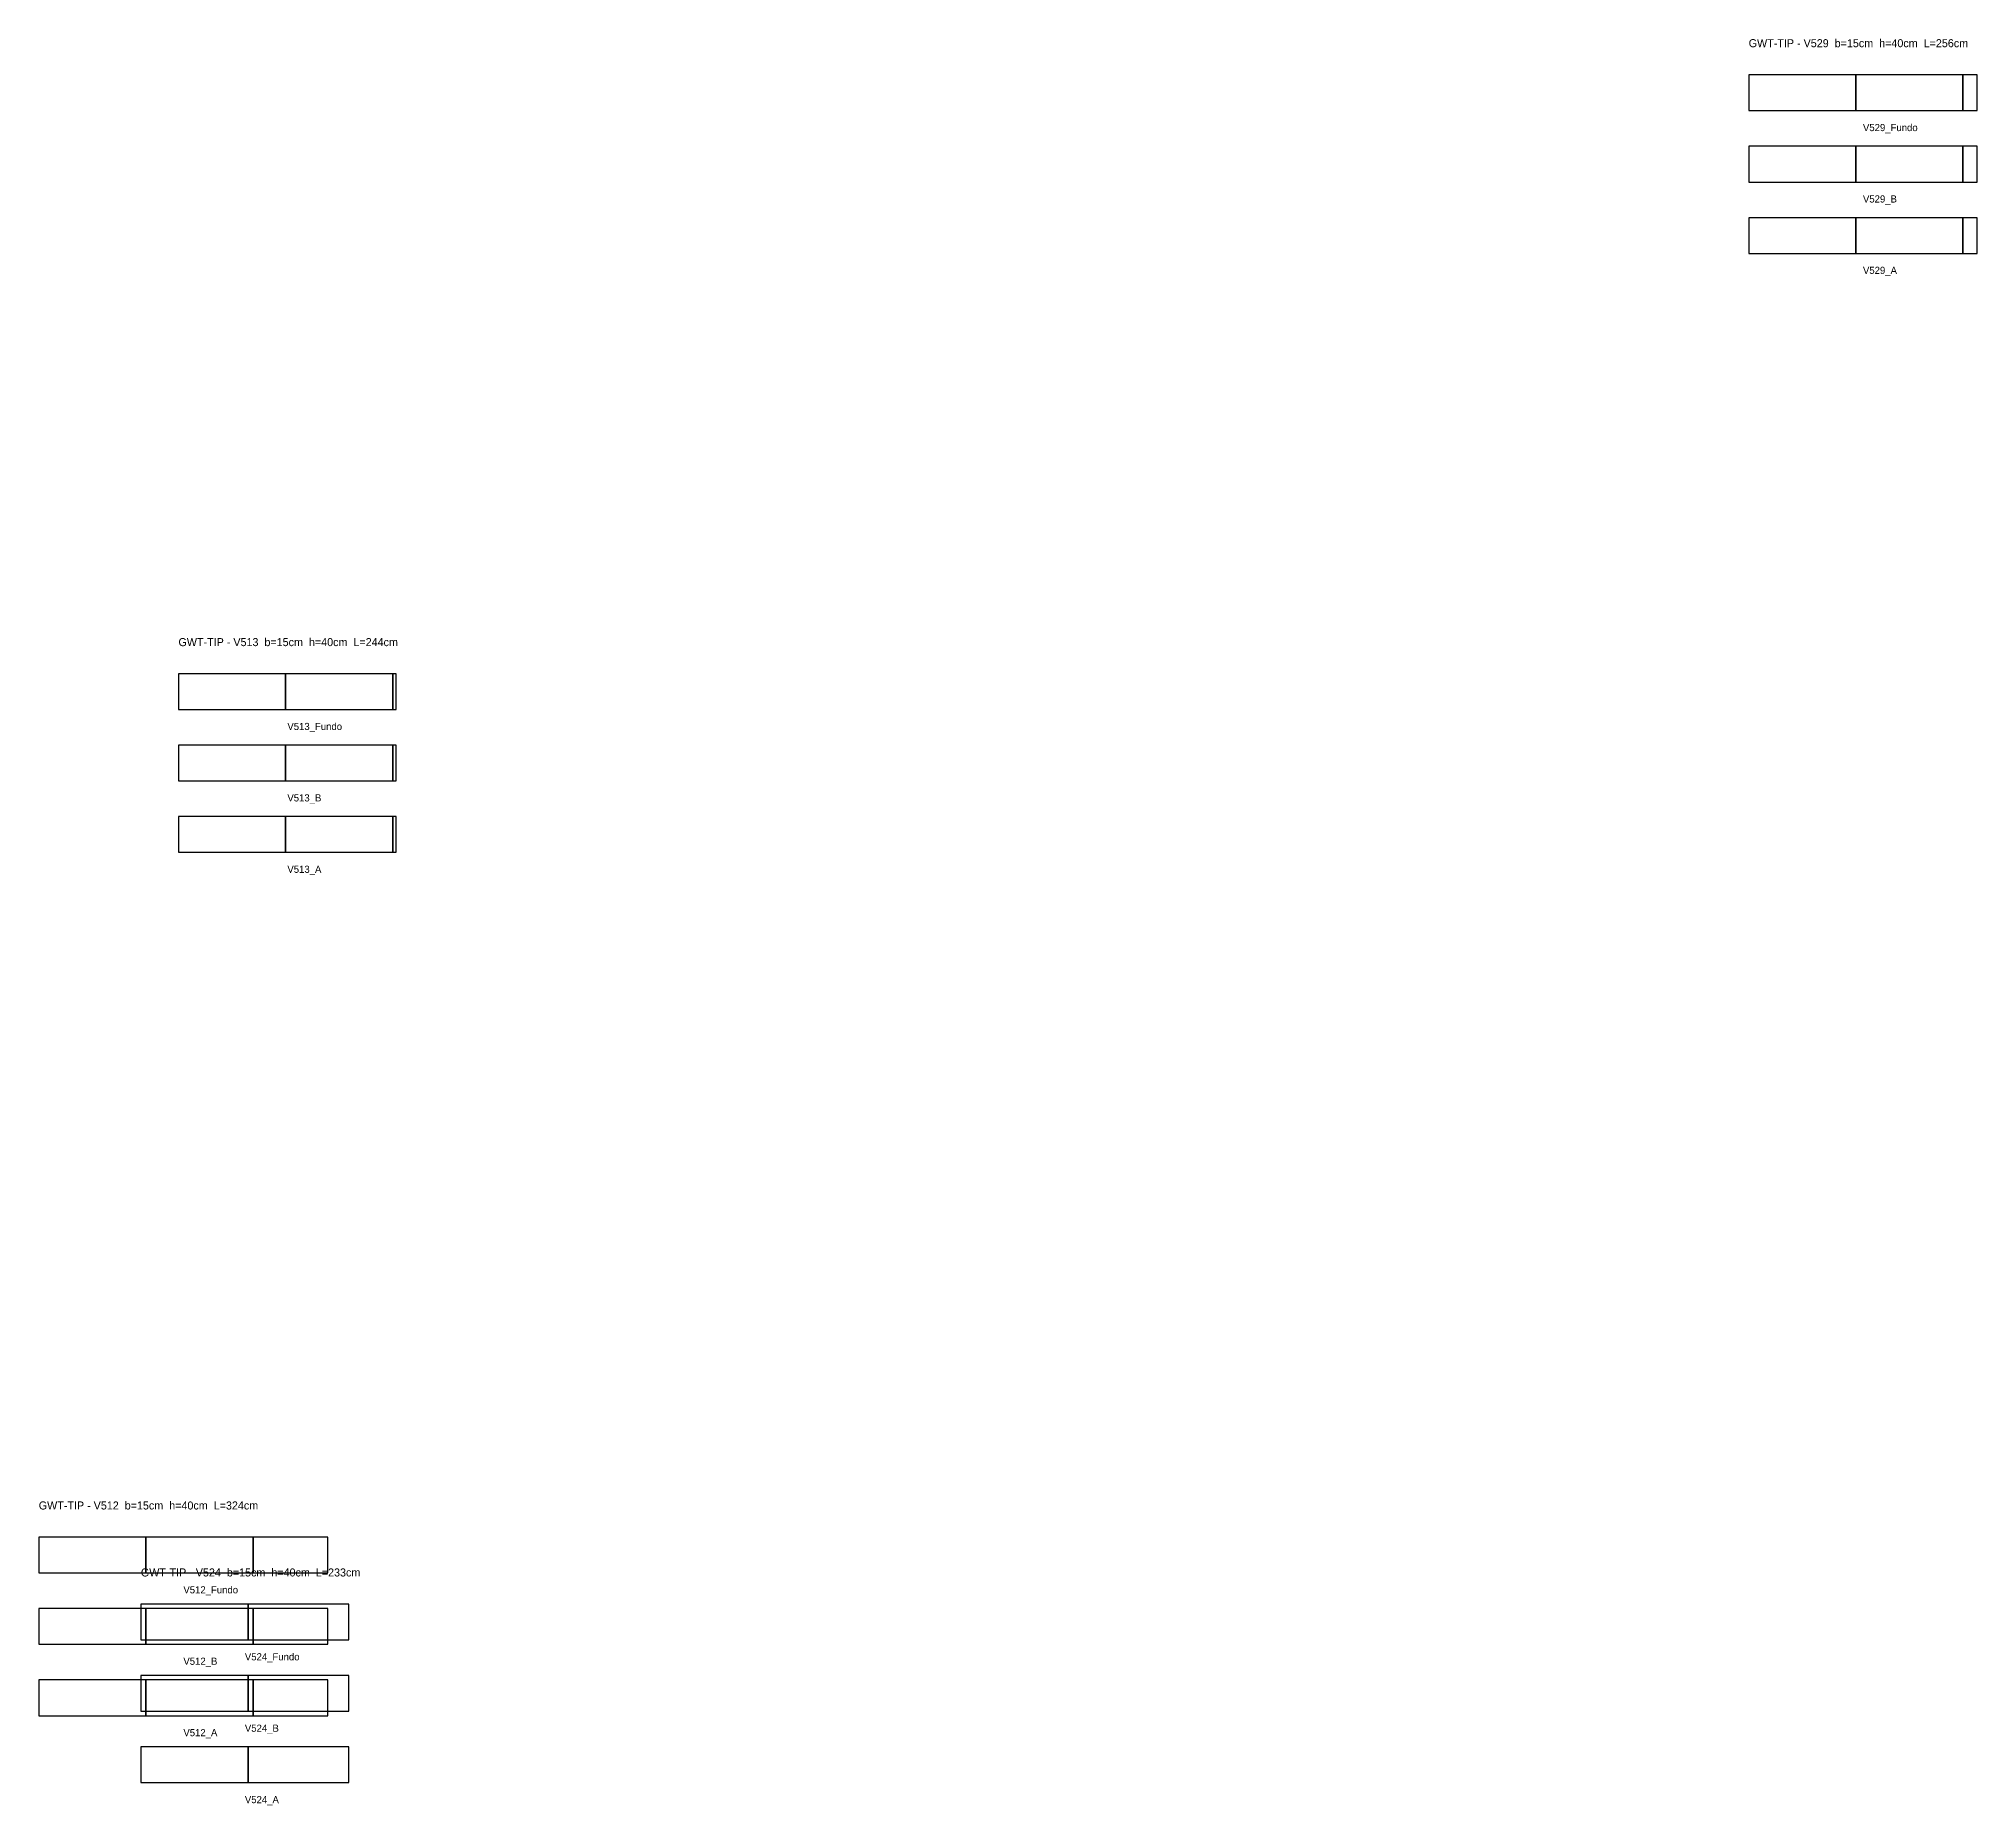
# Model space of a CAD drawing. Header units: metres. Extents: x -162 to 19445, y -8125 to 26582.
# Drawn here: x 15267 to 17439, y 24603 to 26582 of the extents above; entities that cross this region are included whole.
import ezdxf

# ---------------------------------------------------------------- set-up
doc = ezdxf.new("R2010")
doc.units = ezdxf.units.M

msp = doc.modelspace()

# ---------------------------------------------------------------- texts
at = {"layer": 'NOMENCLATURA', "char_height": 9, "attachment_point": 1}
for s, insert in [('GWT-TIP - V529  b=15cm  h=40cm  L=256cm', (17182.93, 26581.74)), ('GWT-TIP - V513  b=15cm  h=40cm  L=244cm', (15423.9, 25910.75)), ('GWT-TIP - V512  b=15cm  h=40cm  L=324cm', (15267.4, 24943.46)), ('GWT-TIP - V524  b=15cm  h=40cm  L=233cm', (15381.79, 24868.43))]:
    msp.add_mtext(s, dxfattribs=dict(at, insert=insert))
at = {"layer": 'Texto Secao', "char_height": 8, "attachment_point": 1}
for s, insert in [('V529_Fundo', (17310.93, 26486.74)), ('V529_B', (17310.93, 26406.74)), ('V529_A', (17310.93, 26326.74)), ('V513_Fundo', (15545.9, 25815.75)), ('V513_B', (15545.9, 25735.75)), ('V513_A', (15545.9, 25655.75)), ('V512_Fundo', (15429.4, 24848.46)), ('V512_B', (15429.4, 24768.46)), ('V524_Fundo', (15498.29, 24773.43)), ('V524_B', (15498.29, 24693.43)), ('V512_A', (15429.4, 24688.46)), ('V524_A', (15498.29, 24613.43))]:
    msp.add_mtext(s, dxfattribs=dict(at, insert=insert))

# ---------------------------------------------------------------- linework, layer by layer
at = {"layer": 'Paineis'}
for points in [[(17182.93, 26501.74), (17302.93, 26501.74), (17302.93, 26541.74), (17182.93, 26541.74)], [(17302.93, 26501.74), (17422.93, 26501.74), (17422.93, 26541.74), (17302.93, 26541.74)], [(17422.93, 26501.74), (17438.93, 26501.74), (17438.93, 26541.74), (17422.93, 26541.74)], [(17182.93, 26421.74), (17302.93, 26421.74), (17302.93, 26461.74), (17182.93, 26461.74)], [(17302.93, 26421.74), (17422.93, 26421.74), (17422.93, 26461.74), (17302.93, 26461.74)], [(17422.93, 26421.74), (17438.93, 26421.74), (17438.93, 26461.74), (17422.93, 26461.74)], [(17182.93, 26341.74), (17302.93, 26341.74), (17302.93, 26381.74), (17182.93, 26381.74)], [(17302.93, 26341.74), (17422.93, 26341.74), (17422.93, 26381.74), (17302.93, 26381.74)], [(17422.93, 26341.74), (17438.93, 26341.74), (17438.93, 26381.74), (17422.93, 26381.74)], [(15423.9, 25830.75), (15543.9, 25830.75), (15543.9, 25870.75), (15423.9, 25870.75)], [(15543.9, 25830.75), (15663.9, 25830.75), (15663.9, 25870.75), (15543.9, 25870.75)], [(15663.9, 25830.75), (15667.9, 25830.75), (15667.9, 25870.75), (15663.9, 25870.75)], [(15423.9, 25750.75), (15543.9, 25750.75), (15543.9, 25790.75), (15423.9, 25790.75)], [(15543.9, 25750.75), (15663.9, 25750.75), (15663.9, 25790.75), (15543.9, 25790.75)], [(15663.9, 25750.75), (15667.9, 25750.75), (15667.9, 25790.75), (15663.9, 25790.75)], [(15423.9, 25670.75), (15543.9, 25670.75), (15543.9, 25710.75), (15423.9, 25710.75)], [(15543.9, 25670.75), (15663.9, 25670.75), (15663.9, 25710.75), (15543.9, 25710.75)], [(15663.9, 25670.75), (15667.9, 25670.75), (15667.9, 25710.75), (15663.9, 25710.75)], [(15267.4, 24863.46), (15387.4, 24863.46), (15387.4, 24903.46), (15267.4, 24903.46)], [(15387.4, 24863.46), (15507.4, 24863.46), (15507.4, 24903.46), (15387.4, 24903.46)], [(15507.4, 24863.46), (15591.4, 24863.46), (15591.4, 24903.46), (15507.4, 24903.46)], [(15267.4, 24783.46), (15387.4, 24783.46), (15387.4, 24823.46), (15267.4, 24823.46)], [(15381.79, 24788.43), (15501.79, 24788.43), (15501.79, 24828.43), (15381.79, 24828.43)], [(15387.4, 24783.46), (15507.4, 24783.46), (15507.4, 24823.46), (15387.4, 24823.46)], [(15501.79, 24788.43), (15614.79, 24788.43), (15614.79, 24828.43), (15501.79, 24828.43)], [(15507.4, 24783.46), (15591.4, 24783.46), (15591.4, 24823.46), (15507.4, 24823.46)], [(15267.4, 24703.46), (15387.4, 24703.46), (15387.4, 24743.46), (15267.4, 24743.46)], [(15381.79, 24708.43), (15501.79, 24708.43), (15501.79, 24748.43), (15381.79, 24748.43)], [(15387.4, 24703.46), (15507.4, 24703.46), (15507.4, 24743.46), (15387.4, 24743.46)], [(15501.79, 24708.43), (15614.79, 24708.43), (15614.79, 24748.43), (15501.79, 24748.43)], [(15507.4, 24703.46), (15591.4, 24703.46), (15591.4, 24743.46), (15507.4, 24743.46)], [(15381.79, 24628.43), (15501.79, 24628.43), (15501.79, 24668.43), (15381.79, 24668.43)], [(15501.79, 24628.43), (15614.79, 24628.43), (15614.79, 24668.43), (15501.79, 24668.43)]]:
    msp.add_lwpolyline(points, close=True, dxfattribs=at)

msp.set_redraw_order([(e.dxf.handle, doc.entitydb.next_handle()) for e in msp.query("TEXT MTEXT ATTDEF DIMENSION ARC_DIMENSION")])  # texts and dimensions are drawn at this point

doc.saveas('drawing.dxf')
